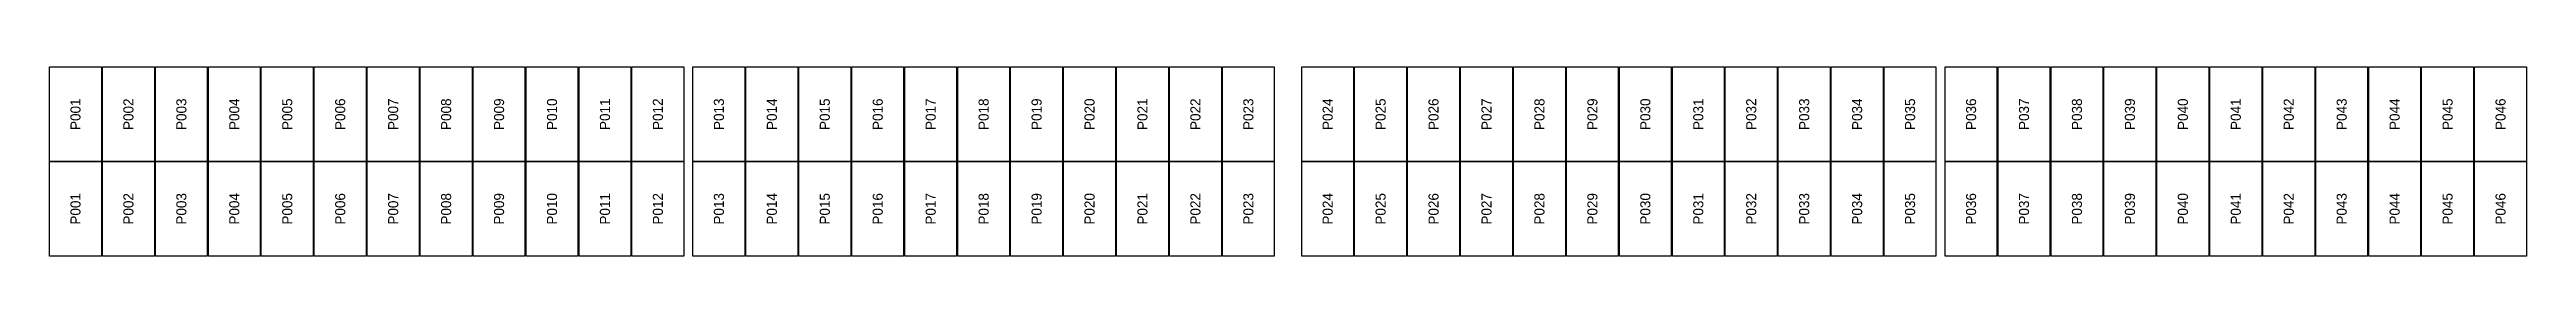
# Model space of a CAD drawing. Extents: x 296295 to 296770, y 651564 to 652121.
# Drawn here: x 296569.1 to 296623.2, y 651588.5 to 651592.6 of the extents above; entities that cross this region are included whole.
import ezdxf
from ezdxf.enums import TextEntityAlignment as Align

# ---------------------------------------------------------------- set-up
doc = ezdxf.new("R2010")
doc.units = 0

msp = doc.modelspace()

# ---------------------------------------------------------------- texts
at = {"layer": 'PANEL_POSITION'}
for s, p in [('P001', (296569.638, 651591.589)), ('P002', (296570.796, 651591.589)), ('P003', (296571.954, 651591.589)), ('P004', (296573.112, 651591.589)), ('P005', (296574.27, 651591.589)), ('P006', (296575.428, 651591.589)), ('P007', (296576.586, 651591.589)), ('P008', (296577.744, 651591.589)), ('P009', (296578.902, 651591.589)), ('P010', (296580.06, 651591.589)), ('P011', (296581.218, 651591.589)), ('P012', (296582.376, 651591.589)), ('P013', (296583.71, 651591.589)), ('P014', (296584.868, 651591.589)), ('P015', (296586.026, 651591.589)), ('P016', (296587.184, 651591.589)), ('P017', (296588.342, 651591.589)), ('P018', (296589.5, 651591.589)), ('P019', (296590.658, 651591.589)), ('P020', (296591.816, 651591.589)), ('P021', (296592.974, 651591.589)), ('P022', (296594.132, 651591.589)), ('P023', (296595.29, 651591.589)), ('P024', (296597.024, 651591.589)), ('P025', (296598.182, 651591.589)), ('P026', (296599.34, 651591.589)), ('P027', (296600.498, 651591.589)), ('P028', (296601.656, 651591.589)), ('P029', (296602.814, 651591.589)), ('P030', (296603.972, 651591.589)), ('P031', (296605.13, 651591.589)), ('P032', (296606.288, 651591.589)), ('P033', (296607.446, 651591.589)), ('P034', (296608.604, 651591.589)), ('P035', (296609.762, 651591.589)), ('P036', (296611.096, 651591.589)), ('P037', (296612.254, 651591.589)), ('P038', (296613.412, 651591.589)), ('P039', (296614.57, 651591.589)), ('P040', (296615.728, 651591.589)), ('P041', (296616.886, 651591.589)), ('P042', (296618.044, 651591.589)), ('P043', (296619.202, 651591.589)), ('P044', (296620.36, 651591.589)), ('P045', (296621.518, 651591.589)), ('P046', (296622.676, 651591.589)), ('P001', (296569.638, 651589.526)), ('P002', (296570.796, 651589.526)), ('P003', (296571.954, 651589.526)), ('P004', (296573.112, 651589.526)), ('P005', (296574.27, 651589.526)), ('P006', (296575.428, 651589.526)), ('P007', (296576.586, 651589.526)), ('P008', (296577.744, 651589.526)), ('P009', (296578.902, 651589.526)), ('P010', (296580.06, 651589.526)), ('P011', (296581.218, 651589.526)), ('P012', (296582.376, 651589.526)), ('P013', (296583.71, 651589.526)), ('P014', (296584.868, 651589.526)), ('P015', (296586.026, 651589.526)), ('P016', (296587.184, 651589.526)), ('P017', (296588.342, 651589.526)), ('P018', (296589.5, 651589.526)), ('P019', (296590.658, 651589.526)), ('P020', (296591.816, 651589.526)), ('P021', (296592.974, 651589.526)), ('P022', (296594.132, 651589.526)), ('P023', (296595.29, 651589.526)), ('P024', (296597.024, 651589.526)), ('P025', (296598.182, 651589.526)), ('P026', (296599.34, 651589.526)), ('P027', (296600.498, 651589.526)), ('P028', (296601.656, 651589.526)), ('P029', (296602.814, 651589.526)), ('P030', (296603.972, 651589.526)), ('P031', (296605.13, 651589.526)), ('P032', (296606.288, 651589.526)), ('P033', (296607.446, 651589.526)), ('P034', (296608.604, 651589.526)), ('P035', (296609.762, 651589.526)), ('P036', (296611.096, 651589.526)), ('P037', (296612.254, 651589.526)), ('P038', (296613.412, 651589.526)), ('P039', (296614.57, 651589.526)), ('P040', (296615.728, 651589.526)), ('P041', (296616.886, 651589.526)), ('P042', (296618.044, 651589.526)), ('P043', (296619.202, 651589.526)), ('P044', (296620.36, 651589.526)), ('P045', (296621.518, 651589.526)), ('P046', (296622.676, 651589.526))]:
    msp.add_text(s, height=0.22, rotation=90, dxfattribs=at).set_placement(p, align=Align.MIDDLE_CENTER)

# ---------------------------------------------------------------- linework, layer by layer
at = {"layer": 'PANELS_MASTER'}
for points in [[(296569.071, 651592.621), (296570.205, 651592.621), (296570.205, 651590.558), (296569.071, 651590.558)], [(296570.229, 651592.621), (296571.363, 651592.621), (296571.363, 651590.558), (296570.229, 651590.558)], [(296571.387, 651592.621), (296572.521, 651592.621), (296572.521, 651590.558), (296571.387, 651590.558)], [(296572.545, 651592.621), (296573.679, 651592.621), (296573.679, 651590.558), (296572.545, 651590.558)], [(296573.703, 651592.621), (296574.837, 651592.621), (296574.837, 651590.558), (296573.703, 651590.558)], [(296574.861, 651592.621), (296575.995, 651592.621), (296575.995, 651590.558), (296574.861, 651590.558)], [(296576.019, 651592.621), (296577.153, 651592.621), (296577.153, 651590.558), (296576.019, 651590.558)], [(296577.177, 651592.621), (296578.311, 651592.621), (296578.311, 651590.558), (296577.177, 651590.558)], [(296578.335, 651592.621), (296579.469, 651592.621), (296579.469, 651590.558), (296578.335, 651590.558)], [(296579.493, 651592.621), (296580.627, 651592.621), (296580.627, 651590.558), (296579.493, 651590.558)], [(296580.651, 651592.621), (296581.785, 651592.621), (296581.785, 651590.558), (296580.651, 651590.558)], [(296581.809, 651592.621), (296582.943, 651592.621), (296582.943, 651590.558), (296581.809, 651590.558)], [(296583.143, 651592.621), (296584.277, 651592.621), (296584.277, 651590.558), (296583.143, 651590.558)], [(296584.301, 651592.621), (296585.435, 651592.621), (296585.435, 651590.558), (296584.301, 651590.558)], [(296585.459, 651592.621), (296586.593, 651592.621), (296586.593, 651590.558), (296585.459, 651590.558)], [(296586.617, 651592.621), (296587.751, 651592.621), (296587.751, 651590.558), (296586.617, 651590.558)], [(296587.775, 651592.621), (296588.909, 651592.621), (296588.909, 651590.558), (296587.775, 651590.558)], [(296588.933, 651592.621), (296590.067, 651592.621), (296590.067, 651590.558), (296588.933, 651590.558)], [(296590.091, 651592.621), (296591.225, 651592.621), (296591.225, 651590.558), (296590.091, 651590.558)], [(296591.249, 651592.621), (296592.383, 651592.621), (296592.383, 651590.558), (296591.249, 651590.558)], [(296592.407, 651592.621), (296593.541, 651592.621), (296593.541, 651590.558), (296592.407, 651590.558)], [(296593.565, 651592.621), (296594.699, 651592.621), (296594.699, 651590.558), (296593.565, 651590.558)], [(296594.723, 651592.621), (296595.857, 651592.621), (296595.857, 651590.558), (296594.723, 651590.558)], [(296596.457, 651592.621), (296597.591, 651592.621), (296597.591, 651590.558), (296596.457, 651590.558)], [(296597.615, 651592.621), (296598.749, 651592.621), (296598.749, 651590.558), (296597.615, 651590.558)], [(296598.773, 651592.621), (296599.907, 651592.621), (296599.907, 651590.558), (296598.773, 651590.558)], [(296599.931, 651592.621), (296601.065, 651592.621), (296601.065, 651590.558), (296599.931, 651590.558)], [(296601.089, 651592.621), (296602.223, 651592.621), (296602.223, 651590.558), (296601.089, 651590.558)], [(296602.247, 651592.621), (296603.381, 651592.621), (296603.381, 651590.558), (296602.247, 651590.558)], [(296603.405, 651592.621), (296604.539, 651592.621), (296604.539, 651590.558), (296603.405, 651590.558)], [(296604.563, 651592.621), (296605.697, 651592.621), (296605.697, 651590.558), (296604.563, 651590.558)], [(296605.721, 651592.621), (296606.855, 651592.621), (296606.855, 651590.558), (296605.721, 651590.558)], [(296606.879, 651592.621), (296608.013, 651592.621), (296608.013, 651590.558), (296606.879, 651590.558)], [(296608.037, 651592.621), (296609.171, 651592.621), (296609.171, 651590.558), (296608.037, 651590.558)], [(296609.195, 651592.621), (296610.329, 651592.621), (296610.329, 651590.558), (296609.195, 651590.558)], [(296610.529, 651592.621), (296611.663, 651592.621), (296611.663, 651590.558), (296610.529, 651590.558)], [(296611.687, 651592.621), (296612.821, 651592.621), (296612.821, 651590.558), (296611.687, 651590.558)], [(296612.845, 651592.621), (296613.979, 651592.621), (296613.979, 651590.558), (296612.845, 651590.558)], [(296614.003, 651592.621), (296615.137, 651592.621), (296615.137, 651590.558), (296614.003, 651590.558)], [(296615.161, 651592.621), (296616.295, 651592.621), (296616.295, 651590.558), (296615.161, 651590.558)], [(296616.319, 651592.621), (296617.453, 651592.621), (296617.453, 651590.558), (296616.319, 651590.558)], [(296617.477, 651592.621), (296618.611, 651592.621), (296618.611, 651590.558), (296617.477, 651590.558)], [(296618.635, 651592.621), (296619.769, 651592.621), (296619.769, 651590.558), (296618.635, 651590.558)], [(296619.793, 651592.621), (296620.927, 651592.621), (296620.927, 651590.558), (296619.793, 651590.558)], [(296620.951, 651592.621), (296622.085, 651592.621), (296622.085, 651590.558), (296620.951, 651590.558)], [(296622.109, 651592.621), (296623.243, 651592.621), (296623.243, 651590.558), (296622.109, 651590.558)], [(296569.071, 651590.558), (296570.205, 651590.558), (296570.205, 651588.495), (296569.071, 651588.495)], [(296570.229, 651590.558), (296571.363, 651590.558), (296571.363, 651588.495), (296570.229, 651588.495)], [(296571.387, 651590.558), (296572.521, 651590.558), (296572.521, 651588.495), (296571.387, 651588.495)], [(296572.545, 651590.558), (296573.679, 651590.558), (296573.679, 651588.495), (296572.545, 651588.495)], [(296573.703, 651590.558), (296574.837, 651590.558), (296574.837, 651588.495), (296573.703, 651588.495)], [(296574.861, 651590.558), (296575.995, 651590.558), (296575.995, 651588.495), (296574.861, 651588.495)], [(296576.019, 651590.558), (296577.153, 651590.558), (296577.153, 651588.495), (296576.019, 651588.495)], [(296577.177, 651590.558), (296578.311, 651590.558), (296578.311, 651588.495), (296577.177, 651588.495)], [(296578.335, 651590.558), (296579.469, 651590.558), (296579.469, 651588.495), (296578.335, 651588.495)], [(296579.493, 651590.558), (296580.627, 651590.558), (296580.627, 651588.495), (296579.493, 651588.495)], [(296580.651, 651590.558), (296581.785, 651590.558), (296581.785, 651588.495), (296580.651, 651588.495)], [(296581.809, 651590.558), (296582.943, 651590.558), (296582.943, 651588.495), (296581.809, 651588.495)], [(296583.143, 651590.558), (296584.277, 651590.558), (296584.277, 651588.495), (296583.143, 651588.495)], [(296584.301, 651590.558), (296585.435, 651590.558), (296585.435, 651588.495), (296584.301, 651588.495)], [(296585.459, 651590.558), (296586.593, 651590.558), (296586.593, 651588.495), (296585.459, 651588.495)], [(296586.617, 651590.558), (296587.751, 651590.558), (296587.751, 651588.495), (296586.617, 651588.495)], [(296587.775, 651590.558), (296588.909, 651590.558), (296588.909, 651588.495), (296587.775, 651588.495)], [(296588.933, 651590.558), (296590.067, 651590.558), (296590.067, 651588.495), (296588.933, 651588.495)], [(296590.091, 651590.558), (296591.225, 651590.558), (296591.225, 651588.495), (296590.091, 651588.495)], [(296591.249, 651590.558), (296592.383, 651590.558), (296592.383, 651588.495), (296591.249, 651588.495)], [(296592.407, 651590.558), (296593.541, 651590.558), (296593.541, 651588.495), (296592.407, 651588.495)], [(296593.565, 651590.558), (296594.699, 651590.558), (296594.699, 651588.495), (296593.565, 651588.495)], [(296594.723, 651590.558), (296595.857, 651590.558), (296595.857, 651588.495), (296594.723, 651588.495)], [(296596.457, 651590.558), (296597.591, 651590.558), (296597.591, 651588.495), (296596.457, 651588.495)], [(296597.615, 651590.558), (296598.749, 651590.558), (296598.749, 651588.495), (296597.615, 651588.495)], [(296598.773, 651590.558), (296599.907, 651590.558), (296599.907, 651588.495), (296598.773, 651588.495)], [(296599.931, 651590.558), (296601.065, 651590.558), (296601.065, 651588.495), (296599.931, 651588.495)], [(296601.089, 651590.558), (296602.223, 651590.558), (296602.223, 651588.495), (296601.089, 651588.495)], [(296602.247, 651590.558), (296603.381, 651590.558), (296603.381, 651588.495), (296602.247, 651588.495)], [(296603.405, 651590.558), (296604.539, 651590.558), (296604.539, 651588.495), (296603.405, 651588.495)], [(296604.563, 651590.558), (296605.697, 651590.558), (296605.697, 651588.495), (296604.563, 651588.495)], [(296605.721, 651590.558), (296606.855, 651590.558), (296606.855, 651588.495), (296605.721, 651588.495)], [(296606.879, 651590.558), (296608.013, 651590.558), (296608.013, 651588.495), (296606.879, 651588.495)], [(296608.037, 651590.558), (296609.171, 651590.558), (296609.171, 651588.495), (296608.037, 651588.495)], [(296609.195, 651590.558), (296610.329, 651590.558), (296610.329, 651588.495), (296609.195, 651588.495)], [(296610.529, 651590.558), (296611.663, 651590.558), (296611.663, 651588.495), (296610.529, 651588.495)], [(296611.687, 651590.558), (296612.821, 651590.558), (296612.821, 651588.495), (296611.687, 651588.495)], [(296612.845, 651590.558), (296613.979, 651590.558), (296613.979, 651588.495), (296612.845, 651588.495)], [(296614.003, 651590.558), (296615.137, 651590.558), (296615.137, 651588.495), (296614.003, 651588.495)], [(296615.161, 651590.558), (296616.295, 651590.558), (296616.295, 651588.495), (296615.161, 651588.495)], [(296616.319, 651590.558), (296617.453, 651590.558), (296617.453, 651588.495), (296616.319, 651588.495)], [(296617.477, 651590.558), (296618.611, 651590.558), (296618.611, 651588.495), (296617.477, 651588.495)], [(296618.635, 651590.558), (296619.769, 651590.558), (296619.769, 651588.495), (296618.635, 651588.495)], [(296619.793, 651590.558), (296620.927, 651590.558), (296620.927, 651588.495), (296619.793, 651588.495)], [(296620.951, 651590.558), (296622.085, 651590.558), (296622.085, 651588.495), (296620.951, 651588.495)], [(296622.109, 651590.558), (296623.243, 651590.558), (296623.243, 651588.495), (296622.109, 651588.495)]]:
    msp.add_lwpolyline(points, close=True, dxfattribs=at)

msp.set_redraw_order([(e.dxf.handle, doc.entitydb.next_handle()) for e in msp.query("TEXT MTEXT ATTDEF DIMENSION ARC_DIMENSION")])  # texts and dimensions are drawn at this point

doc.saveas('drawing.dxf')
